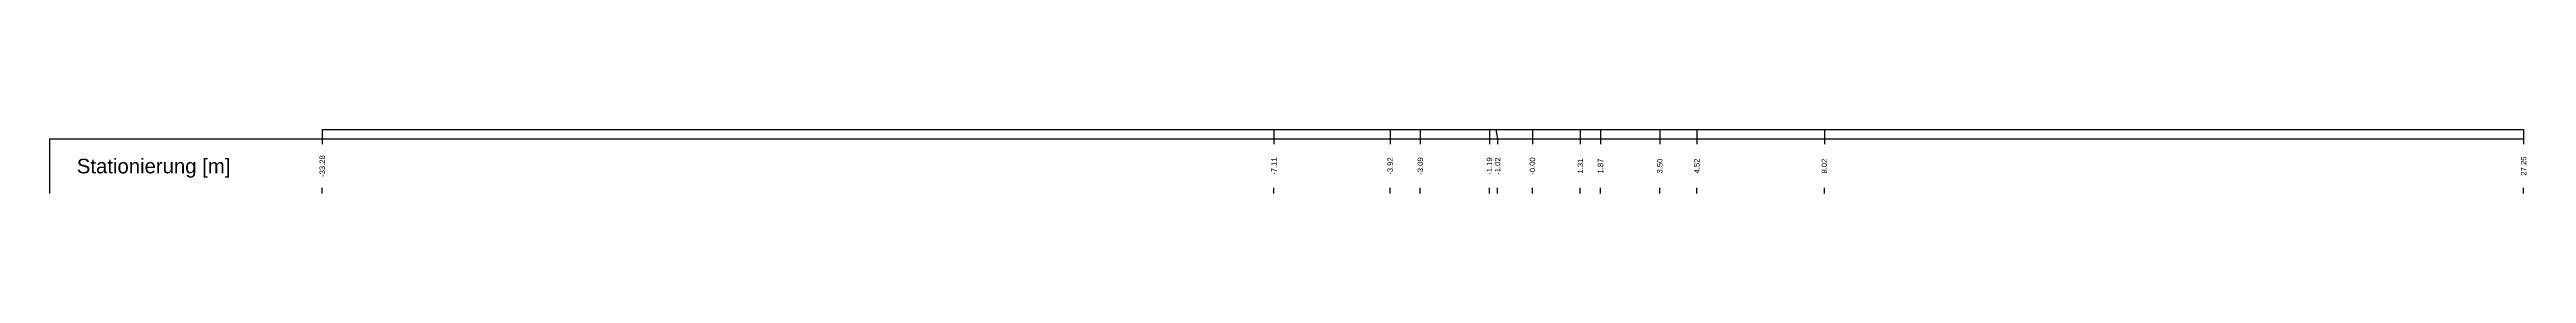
# Model space of a CAD drawing. Header units: millimetres. Extents: x -8 to 79, y -83 to 317.
# Drawn here: x -7.5 to 60.6, y 308.2 to 310 of the extents above; entities that cross this region are included whole.
import ezdxf
from ezdxf.enums import TextEntityAlignment as Align

# ---------------------------------------------------------------- set-up
doc = ezdxf.new("R2010")
doc.units = ezdxf.units.MM
doc.styles.get("Standard").update_dxf_attribs({"font": 'arial.ttf'})

msp = doc.modelspace()

# ---------------------------------------------------------------- linework, layer by layer
at = {"layer": 'band'}
for p, q in [((0, 309.75), (0, 309.6)), ((26.172, 309.75), (26.172, 309.6)), ((29.365, 309.75), (29.365, 309.6)), ((30.195, 309.75), (30.195, 309.6)), ((32.096, 309.75), (32.096, 309.6)), ((32.321, 309.75), (32.321, 309.6)), ((33.279, 309.75), (33.279, 309.6)), ((34.595, 309.75), (34.595, 309.6)), ((35.15, 309.75), (35.15, 309.6)), ((36.78, 309.75), (36.78, 309.6)), ((37.801, 309.75), (37.801, 309.6)), ((41.307, 309.75), (41.307, 309.6)), ((60.537, 309.75), (60.537, 309.6)), ((0, 308.25), (0, 308.4)), ((26.172, 308.25), (26.172, 308.4)), ((29.365, 308.25), (29.365, 308.4)), ((30.195, 308.25), (30.195, 308.4)), ((32.096, 308.25), (32.096, 308.4)), ((32.321, 308.25), (32.321, 308.4)), ((33.279, 308.25), (33.279, 308.4)), ((34.595, 308.25), (34.595, 308.4)), ((35.15, 308.25), (35.15, 308.4)), ((36.78, 308.25), (36.78, 308.4)), ((37.801, 308.25), (37.801, 308.4)), ((41.307, 308.25), (41.307, 308.4)), ((60.537, 308.25), (60.537, 308.4))]:
    msp.add_line(p, q, dxfattribs=at)
at = {"layer": 'frame'}
for p, q in [((0, 310), (60.537, 310)), ((-7.5, 309.75), (60.537, 309.75)), ((-7.5, 309.75), (-7.5, 308.25))]:
    msp.add_line(p, q, dxfattribs=at)
at = {"layer": 'marker', "color": 253}
for p, q in [((0, 310), (0, 309.75)), ((26.172, 310), (26.172, 309.75)), ((29.365, 310), (29.365, 309.75)), ((30.195, 310), (30.195, 309.75)), ((32.096, 310), (32.096, 309.75)), ((32.268, 310), (32.321, 309.75)), ((33.279, 310), (33.279, 309.75)), ((34.595, 310), (34.595, 309.75)), ((35.15, 310), (35.15, 309.75)), ((36.78, 310), (36.78, 309.75)), ((37.801, 310), (37.801, 309.75)), ((41.307, 310), (41.307, 309.75)), ((60.537, 310), (60.537, 309.75))]:
    msp.add_line(p, q, dxfattribs=at)

# ---------------------------------------------------------------- texts
for s, p in [('-33.28', (0, 309)), ('27.25', (60.537, 309)), ('-7.11', (26.172, 309)), ('-3.92', (29.365, 309)), ('-3.09', (30.195, 309)), ('-1.19', (32.096, 309)), ('-1.02', (32.321, 309)), ('-0.00', (33.279, 309)), ('1.31', (34.595, 309)), ('1.87', (35.15, 309)), ('3.50', (36.78, 309)), ('4.52', (37.801, 309)), ('8.02', (41.307, 309))]:
    msp.add_text(s, height=0.15, rotation=90).set_placement(p, align=Align.MIDDLE)
msp.add_text('Stationierung [m]', height=0.4).set_placement((-6.75, 309), align=Align.MIDDLE_LEFT)

doc.saveas('drawing.dxf')
